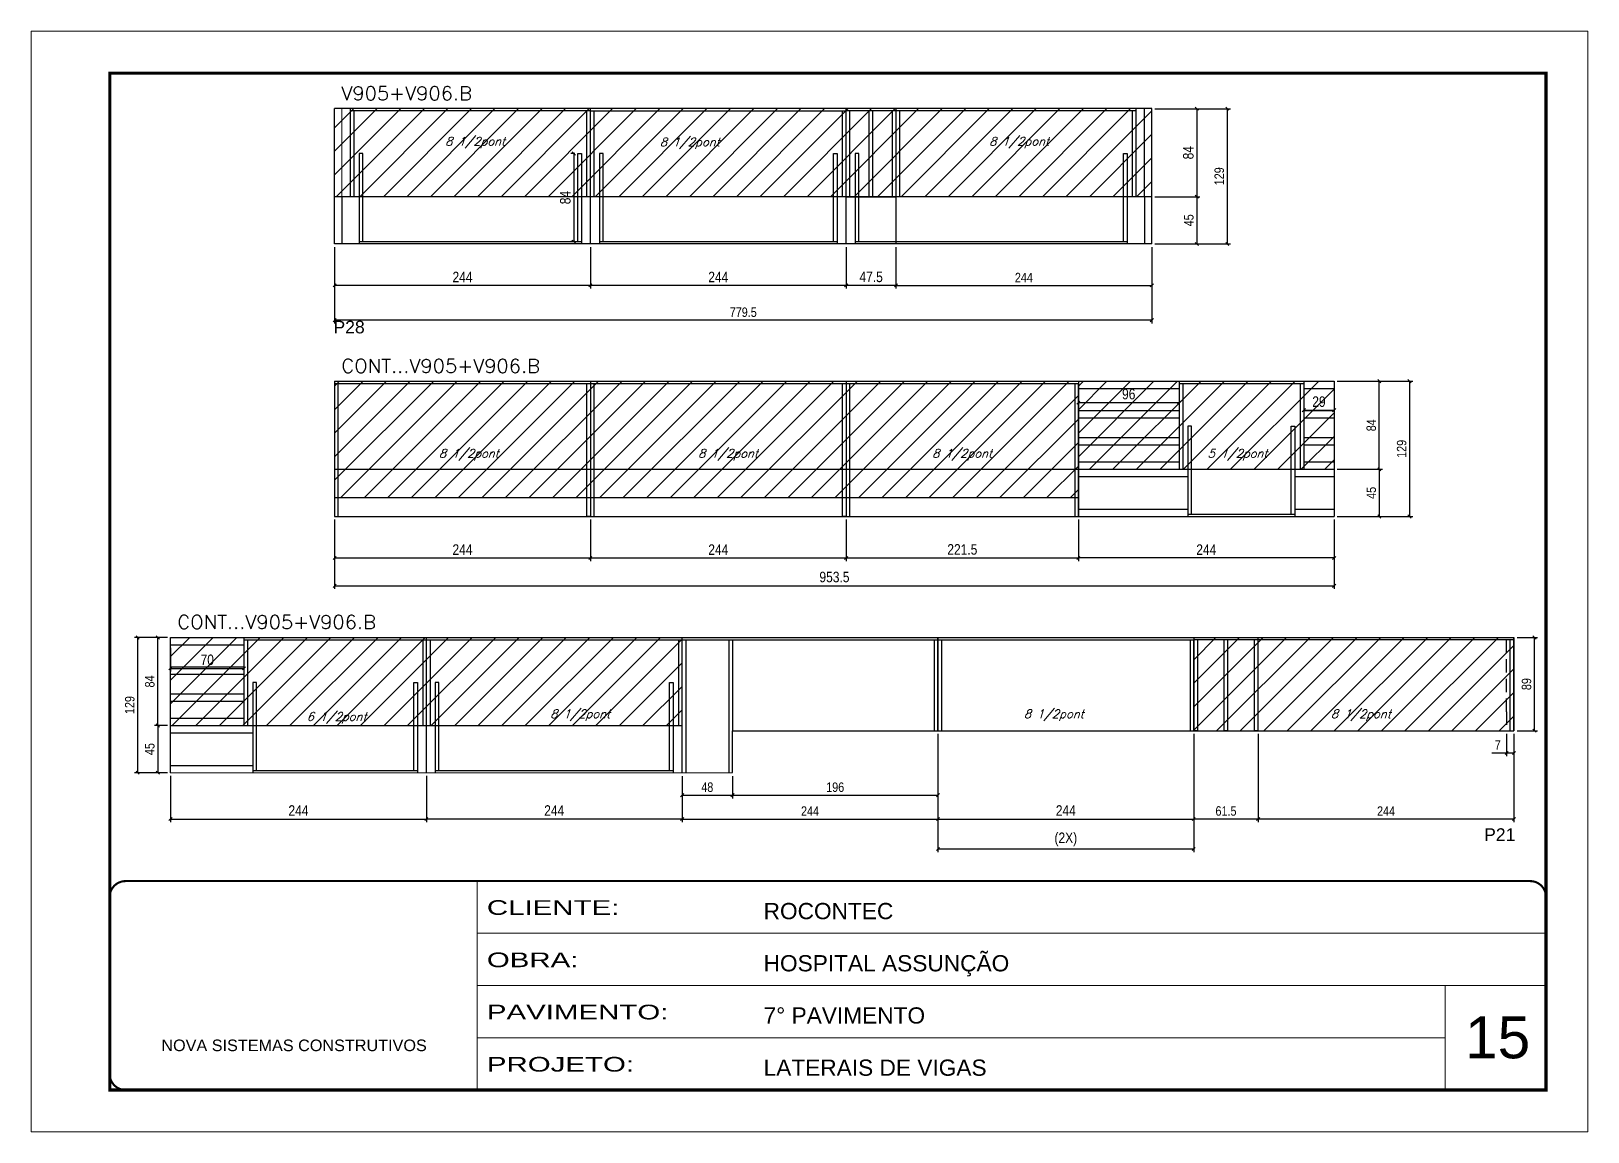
# Model space of a CAD drawing. Extents: x -20960 to -5926, y -2106 to 21915.
# Drawn here: x -9023 to -7538, y 17420 to 18470 of the extents above; entities that cross this region are included whole.
import ezdxf

# ---------------------------------------------------------------- set-up
doc = ezdxf.new("R2010")
doc.units = 0
for name, pattern in [('CONTINUO', [0]), ('DASHED', [0.75, 0.5, -0.25]), ('HIDDEN', [0.375, 0.25, -0.125])]:
    doc.linetypes.add(name, pattern=pattern)
for name, color, linetype in [('5', 5, 'Continuous'), ('COTA', 241, 'Continuous'), ('Painéis', 200, 'Continuous'), ('SARR_2.2x7', 40, 'Continuous'), ('SARR_3.5x7', 81, 'Continuous'), ('texto', 7, 'Continuous')]:
    doc.layers.add(name, color=color, linetype=linetype)
for name, color, linetype, lineweight in [('CARIMBO', 255, 'Continuous', 9), ('Folhas', 255, 'Continuous', 9), ('Hachura', 251, 'Continuous', 9), ('Sarr 2.2x7', 40, 'Continuous', 9), ('SARRAFO DE PRESSAO', 251, 'DASHED', 9), ('Texto Seção', 7, 'Continuous', 15)]:
    doc.layers.add(name, color=color, linetype=linetype, lineweight=lineweight)
doc.styles.add('ARIAL', font='arial.ttf')
doc.styles.add('COTA TECNICA', font='techl___.ttf', dxfattribs={"height": 10})
doc.styles.add('COTA TECNICA-50', font='techl___.ttf', dxfattribs={"height": 9})
doc.styles.add('REGUA-120', font='ROMANS.shx', dxfattribs={"height": 15})
doc.styles.add('Romans', font='romans.shx')
doc.styles.get("Standard").update_dxf_attribs({"font": 'arial.ttf'})
doc.styles.add('Tecnologia', font='')
doc.styles.get('Tecnologia').set_extended_font_data('Forgotten Futurist')
doc.dimstyles.new('COTA PAINEL-50', dxfattribs={"dimtxt": 9, "dimasz": 3, "dimexe": 3, "dimexo": 3, "dimgap": 3, "dimtad": 1, "dimdec": 1, "dimzin": 12, "dimdsep": 46, "dimtxsty": 'COTA TECNICA-50', "dimblk1": 'OBLIQUE', "dimblk2": 'OBLIQUE', "dimsah": 1, "dimcen": 0.9, "dimclrd": 4, "dimclre": 4, "dimclrt": 240, "dimadec": 1, "dimazin": 3, "dimtfac": 1, "dimtdec": 1, "dimtmove": 0, "dimatfit": 3, "dimfxl": 1, "dimtolj": 1, "dimtzin": 12, "dimarcsym": 0})
doc.dimstyles.new('PAINEL', dxfattribs={"dimtxt": 10, "dimasz": 3, "dimexe": 3, "dimexo": 3, "dimgap": 3, "dimtad": 1, "dimdec": 1, "dimzin": 12, "dimdsep": 46, "dimtxsty": 'COTA TECNICA', "dimblk1": 'OBLIQUE', "dimblk2": 'OBLIQUE', "dimsah": 1, "dimcen": 0.9, "dimclrd": 4, "dimclre": 4, "dimclrt": 240, "dimadec": 1, "dimazin": 3, "dimtfac": 1, "dimtdec": 1, "dimtmove": 0, "dimatfit": 3, "dimfxl": 1, "dimtolj": 1, "dimtzin": 12, "dimarcsym": 0})

msp = doc.modelspace()

# ---------------------------------------------------------------- texts
at = {"layer": '5', "linetype": 'Continuous'}
for s, rotation, p in [('P28', 359.99996, (-8735.12, 18181.38)), ('P21', 0.00004, (-7637.49, 17697.24))]:
    msp.add_text(s, height=12, rotation=rotation, dxfattribs=at).set_placement(p)
at = {"layer": 'CARIMBO', "style": 'ARIAL'}
msp.add_text('15', height=40, dxfattribs=at).set_placement((-7655.64, 17489.81))
at = {"layer": 'texto', "color": 2, "char_height": 8, "attachment_point": 5, "style": 'Romans'}
for s, insert in [('{\\Q19;\\C256;8 1/2pont}', (-8599.85, 18363.23)), ('{\\Q19;\\C256;8 1/2pont}', (-8395.2, 18362.63)), ('{\\Q19;\\C256;8 1/2pont}', (-8081.04, 18363.23)), ('{\\Q19;\\C256;8 1/2pont}', (-8605.86, 18065.58)), ('{\\Q19;\\C256;8 1/2pont}', (-8358.68, 18065.54)), ('{\\Q19;\\C256;8 1/2pont}', (-8135.41, 18065.54)), ('{\\Q19;\\C256;5 1/2pont}', (-7872.61, 18065.54)), ('{\\Q19;\\C256;6 1/2pont}', (-8732.08, 17814.56)), ('{\\Q19;\\C256;8 1/2pont}', (-8499.67, 17817.12)), ('{\\Q19;\\C256;8 1/2pont}', (-8047.91, 17817.12)), ('{\\Q19;\\C256;8 1/2pont}', (-7754.95, 17817.12))]:
    msp.add_mtext(s, dxfattribs=dict(at, insert=insert))
at = {"layer": 'Texto Seção', "style": 'REGUA-120', "width": 1.05}
for s, p in [('V905+V906.B', (-8727.59, 18403.88)), ('CONT...V905+V906.B', (-8727.59, 18143.87)), ('CONT...V905+V906.B', (-8884.08, 17899.42))]:
    msp.add_text(s, height=13, dxfattribs=at).set_placement(p)

# ---------------------------------------------------------------- blocks, each defined once
blk = doc.blocks.new('9999999999')
at = {"color": 30, "linetype": 'CONTINUO'}
for p, q in [((98564.6, 34230.2), (98564.6, 34429.4)), ((98564.6, 34379.6), (99584, 34379.6)), ((98564.6, 34329.8), (99488, 34329.8)), ((99584, 34329.8), (99488, 34329.8)), ((99488, 34329.8), (99488, 34230.2)), ((98564.6, 34280), (99488, 34280))]:
    blk.add_line(p, q, dxfattribs=at)
at = {"color": 30, "linetype": 'CONTINUO', "const_width": 2}
blk.add_lwpolyline([(99584, 34230.2), (99584, 34414.4, 0.414214), (99569, 34429.4), (98229, 34429.4, 0.414214), (98214, 34414.4), (98214, 34245.2, 0.414214), (98229, 34230.2), (99584, 34230.2)], format="xyb", dxfattribs=at)
at = {"layer": 'Folhas'}
blk.add_lwpolyline([(98139, 34190.2), (99624, 34190.2), (99624, 35240.2), (98139, 35240.2)], close=True, dxfattribs=at)
at = {"layer": 'Folhas', "color": 30, "const_width": 3}
blk.add_lwpolyline([(98214, 34230.2), (99584, 34230.2), (99584, 35200.2), (98214, 35200.2)], close=True, dxfattribs=at)
at = {"color": 7, "linetype": 'Continuous', "ltscale": 5, "style": 'ARIAL'}
for s, height, p in [('ROCONTEC', 15.48, (98837.7, 34393.1)), ('HOSPITAL ASSUNÇÃO', 15.483, (98837.7, 34343.3)), ('7° PAVIMENTO', 15.483, (98837.7, 34293.5)), ('NOVA SISTEMAS CONSTRUTIVOS', 11.059, (98263.2, 34267.2)), ('LATERAIS DE VIGAS', 15.483, (98837.7, 34243.7))]:
    blk.add_text(s, height=height, dxfattribs=at).set_placement(p)
at = {"layer": 'Folhas', "color": 7, "style": 'Tecnologia', "width": 1.5}
for s, p in [('CLIENTE:', (98573.7, 34397.2)), ('OBRA:', (98573.7, 34347.3)), ('PAVIMENTO:', (98573.7, 34297.5)), ('PROJETO:', (98573.7, 34247.7))]:
    blk.add_text(s, height=14, dxfattribs=at).set_placement(p)
blk = doc.blocks.new('_Oblique')
at = {"color": 0, "linetype": 'ByBlock', "lineweight": -2}
blk.add_line((-0.5, -0.5), (0.5, 0.5), dxfattribs=at)
blk = doc.blocks.new('*D1792')
at = {"layer": 'COTA', "color": 4, "linetype": 'ByBlock', "lineweight": -2, "transparency": 16777216}
for p, q in [((-8246, 18263.7), (-8246, 18224.1)), ((-8198.5, 18263.7), (-8198.5, 18224.1)), ((-8198.5, 18227.1), (-8246, 18227.1))]:
    blk.add_line(p, q, dxfattribs=at)
at = {"layer": 'Defpoints', "color": 0, "linetype": 'ByBlock', "transparency": 16777216}
for p in [(-8246, 18266.7), (-8198.5, 18266.7), (-8246, 18227.1)]:
    blk.add_point(p, dxfattribs=at)
at = {"layer": 'COTA', "color": 4, "linetype": 'ByBlock', "lineweight": -2, "transparency": 16777216, "xscale": 3, "yscale": 3, "zscale": 3, "rotation": 180}
blk.add_blockref('_Oblique', (-8246, 18227.1), dxfattribs=at)
at = {"layer": 'COTA', "color": 4, "linetype": 'ByBlock', "lineweight": -2, "transparency": 16777216, "xscale": 3, "yscale": 3, "zscale": 3}
blk.add_blockref('_Oblique', (-8198.5, 18227.1), dxfattribs=at)
at = {"layer": 'COTA', "color": 240, "linetype": 'ByBlock', "transparency": 16777216, "insert": (-8222.2, 18235.2), "char_height": 10, "attachment_point": 5, "style": 'COTA TECNICA'}
blk.add_mtext('\\A1;47.5', dxfattribs=at)
blk = doc.blocks.new('*D1793')
at = {"layer": 'COTA', "color": 4, "linetype": 'ByBlock', "lineweight": -2, "transparency": 16777216}
for p, q in [((-8490, 18263.7), (-8490, 18224.1)), ((-8246, 18263.7), (-8246, 18224.1)), ((-8246, 18227.1), (-8490, 18227.1))]:
    blk.add_line(p, q, dxfattribs=at)
at = {"layer": 'Defpoints', "color": 0, "linetype": 'ByBlock', "transparency": 16777216}
for p in [(-8490, 18266.7), (-8246, 18266.7), (-8490, 18227.1)]:
    blk.add_point(p, dxfattribs=at)
at = {"layer": 'COTA', "color": 4, "linetype": 'ByBlock', "lineweight": -2, "transparency": 16777216, "xscale": 3, "yscale": 3, "zscale": 3, "rotation": 180}
blk.add_blockref('_Oblique', (-8490, 18227.1), dxfattribs=at)
at = {"layer": 'COTA', "color": 4, "linetype": 'ByBlock', "lineweight": -2, "transparency": 16777216, "xscale": 3, "yscale": 3, "zscale": 3}
blk.add_blockref('_Oblique', (-8246, 18227.1), dxfattribs=at)
at = {"layer": 'COTA', "color": 240, "linetype": 'ByBlock', "transparency": 16777216, "insert": (-8368, 18235.1), "char_height": 10, "attachment_point": 5, "style": 'COTA TECNICA'}
blk.add_mtext('\\A1;244', dxfattribs=at)
blk = doc.blocks.new('*D1794')
at = {"layer": 'COTA', "color": 4, "linetype": 'ByBlock', "lineweight": -2, "transparency": 16777216}
for p, q in [((-8734, 18263.7), (-8734, 18224.1)), ((-8490, 18263.7), (-8490, 18224.1)), ((-8490, 18227.1), (-8734, 18227.1))]:
    blk.add_line(p, q, dxfattribs=at)
at = {"layer": 'Defpoints', "color": 0, "linetype": 'ByBlock', "transparency": 16777216}
for p in [(-8734, 18266.7), (-8490, 18266.7), (-8734, 18227.1)]:
    blk.add_point(p, dxfattribs=at)
at = {"layer": 'COTA', "color": 4, "linetype": 'ByBlock', "lineweight": -2, "transparency": 16777216, "xscale": 3, "yscale": 3, "zscale": 3, "rotation": 180}
blk.add_blockref('_Oblique', (-8734, 18227.1), dxfattribs=at)
at = {"layer": 'COTA', "color": 4, "linetype": 'ByBlock', "lineweight": -2, "transparency": 16777216, "xscale": 3, "yscale": 3, "zscale": 3}
blk.add_blockref('_Oblique', (-8490, 18227.1), dxfattribs=at)
at = {"layer": 'COTA', "color": 240, "linetype": 'ByBlock', "transparency": 16777216, "insert": (-8612, 18235.1), "char_height": 10, "attachment_point": 5, "style": 'COTA TECNICA'}
blk.add_mtext('\\A1;244', dxfattribs=at)
blk = doc.blocks.new('*D1819')
at = {"layer": 'COTA', "color": 4, "linetype": 'ByBlock', "lineweight": -2, "transparency": 16777216}
for p, q in [((-7951.5, 18395.7), (-7908.5, 18395.7)), ((-7911.5, 18395.7), (-7911.5, 18311.7)), ((-7951.5, 18311.7), (-7908.5, 18311.7))]:
    blk.add_line(p, q, dxfattribs=at)
at = {"layer": 'Defpoints', "color": 0, "linetype": 'ByBlock', "transparency": 16777216}
for p in [(-7954.5, 18395.7), (-7954.5, 18311.7), (-7911.5, 18311.7)]:
    blk.add_point(p, dxfattribs=at)
at = {"layer": 'COTA', "color": 4, "linetype": 'ByBlock', "lineweight": -2, "transparency": 16777216, "xscale": 3, "yscale": 3, "zscale": 3}
for p, rotation in [((-7911.5, 18395.7), 90), ((-7911.5, 18311.7), 270)]:
    blk.add_blockref('_Oblique', p, dxfattribs=dict(at, rotation=rotation))
at = {"layer": 'COTA', "color": 240, "linetype": 'ByBlock', "transparency": 16777216, "insert": (-7919.6, 18353.7), "char_height": 10, "attachment_point": 5, "rotation": 90, "style": 'COTA TECNICA'}
blk.add_mtext('\\A1;84', dxfattribs=at)
blk = doc.blocks.new('*D1795')
at = {"layer": 'COTA', "color": 4, "lineweight": -2, "transparency": 16777216}
for p, q in [((-8734, 18003.7), (-8734, 17964.1)), ((-8490, 18003.7), (-8490, 17964.1)), ((-8734, 17967.1), (-8490, 17967.1))]:
    blk.add_line(p, q, dxfattribs=at)
at = {"layer": 'Defpoints', "color": 0, "transparency": 16777216}
for p in [(-8734, 18006.7), (-8490, 18006.7), (-8490, 17967.1)]:
    blk.add_point(p, dxfattribs=at)
at = {"layer": 'COTA', "color": 4, "lineweight": -2, "transparency": 16777216, "xscale": 3, "yscale": 3, "zscale": 3, "rotation": 180}
blk.add_blockref('_Oblique', (-8734, 17967.1), dxfattribs=at)
at = {"layer": 'COTA', "color": 4, "lineweight": -2, "transparency": 16777216, "xscale": 3, "yscale": 3, "zscale": 3}
blk.add_blockref('_Oblique', (-8490, 17967.1), dxfattribs=at)
at = {"layer": 'COTA', "color": 240, "transparency": 16777216, "insert": (-8612, 17975.1), "char_height": 10, "attachment_point": 5, "style": 'COTA TECNICA'}
blk.add_mtext('\\A1;244', dxfattribs=at)
blk = doc.blocks.new('*D1796')
at = {"layer": 'COTA', "color": 4, "lineweight": -2, "transparency": 16777216}
for p, q in [((-8490, 18003.7), (-8490, 17964.1)), ((-8246, 18003.7), (-8246, 17964.1)), ((-8490, 17967.1), (-8246, 17967.1))]:
    blk.add_line(p, q, dxfattribs=at)
at = {"layer": 'Defpoints', "color": 0, "transparency": 16777216}
for p in [(-8490, 18006.7), (-8246, 18006.7), (-8246, 17967.1)]:
    blk.add_point(p, dxfattribs=at)
at = {"layer": 'COTA', "color": 4, "lineweight": -2, "transparency": 16777216, "xscale": 3, "yscale": 3, "zscale": 3, "rotation": 180}
blk.add_blockref('_Oblique', (-8490, 17967.1), dxfattribs=at)
at = {"layer": 'COTA', "color": 4, "lineweight": -2, "transparency": 16777216, "xscale": 3, "yscale": 3, "zscale": 3}
blk.add_blockref('_Oblique', (-8246, 17967.1), dxfattribs=at)
at = {"layer": 'COTA', "color": 240, "transparency": 16777216, "insert": (-8368, 17975.1), "char_height": 10, "attachment_point": 5, "style": 'COTA TECNICA'}
blk.add_mtext('\\A1;244', dxfattribs=at)
blk = doc.blocks.new('*D1797')
at = {"layer": 'COTA', "color": 4, "lineweight": -2, "transparency": 16777216}
for p, q in [((-8734, 18003.7), (-8734, 17937.6)), ((-7780.5, 18003.7), (-7780.5, 17937.6)), ((-8734, 17940.6), (-7780.5, 17940.6))]:
    blk.add_line(p, q, dxfattribs=at)
at = {"layer": 'Defpoints', "color": 0, "transparency": 16777216}
for p in [(-8734, 18006.7), (-7780.5, 18006.7), (-7780.5, 17940.6)]:
    blk.add_point(p, dxfattribs=at)
at = {"layer": 'COTA', "color": 4, "lineweight": -2, "transparency": 16777216, "xscale": 3, "yscale": 3, "zscale": 3, "rotation": 180}
blk.add_blockref('_Oblique', (-8734, 17940.6), dxfattribs=at)
at = {"layer": 'COTA', "color": 4, "lineweight": -2, "transparency": 16777216, "xscale": 3, "yscale": 3, "zscale": 3}
blk.add_blockref('_Oblique', (-7780.5, 17940.6), dxfattribs=at)
at = {"layer": 'COTA', "color": 240, "transparency": 16777216, "insert": (-8257.2, 17948.9), "char_height": 10, "attachment_point": 5, "style": 'COTA TECNICA'}
blk.add_mtext('\\A1;953.5', dxfattribs=at)
blk = doc.blocks.new('*D1798')
at = {"layer": 'COTA', "color": 4, "lineweight": -2, "ltscale": 25, "transparency": 16777216}
for p, q in [((-8246, 18003.7), (-8246, 17964.1)), ((-8024.5, 18003.7), (-8024.5, 17964.1)), ((-8246, 17967.1), (-8024.5, 17967.1))]:
    blk.add_line(p, q, dxfattribs=at)
at = {"layer": 'Defpoints', "color": 0, "ltscale": 25, "transparency": 16777216}
for p in [(-8246, 18006.7), (-8024.5, 18006.7), (-8024.5, 17967.1)]:
    blk.add_point(p, dxfattribs=at)
at = {"layer": 'COTA', "color": 4, "lineweight": -2, "ltscale": 25, "transparency": 16777216, "xscale": 3, "yscale": 3, "zscale": 3, "rotation": 180}
blk.add_blockref('_Oblique', (-8246, 17967.1), dxfattribs=at)
at = {"layer": 'COTA', "color": 4, "lineweight": -2, "ltscale": 25, "transparency": 16777216, "xscale": 3, "yscale": 3, "zscale": 3}
blk.add_blockref('_Oblique', (-8024.5, 17967.1), dxfattribs=at)
at = {"layer": 'COTA', "color": 240, "ltscale": 25, "transparency": 16777216, "insert": (-8135.2, 17975.2), "char_height": 10, "attachment_point": 5, "style": 'COTA TECNICA'}
blk.add_mtext('\\A1;221.5', dxfattribs=at)
blk = doc.blocks.new('*D1799')
at = {"layer": 'COTA', "color": 4, "lineweight": -2, "ltscale": 25, "transparency": 16777216}
for p, q in [((-8158.5, 17799.3), (-8158.5, 17715.1)), ((-7914.5, 17799.3), (-7914.5, 17715.1)), ((-8158.5, 17718.1), (-7914.5, 17718.1))]:
    blk.add_line(p, q, dxfattribs=at)
at = {"layer": 'Defpoints', "color": 0, "ltscale": 25, "transparency": 16777216}
for p in [(-8158.5, 17802.3), (-7914.5, 17802.3), (-7914.5, 17718.1)]:
    blk.add_point(p, dxfattribs=at)
at = {"layer": 'COTA', "color": 4, "lineweight": -2, "ltscale": 25, "transparency": 16777216, "xscale": 3, "yscale": 3, "zscale": 3, "rotation": 180}
blk.add_blockref('_Oblique', (-8158.5, 17718.1), dxfattribs=at)
at = {"layer": 'COTA', "color": 4, "lineweight": -2, "ltscale": 25, "transparency": 16777216, "xscale": 3, "yscale": 3, "zscale": 3}
blk.add_blockref('_Oblique', (-7914.5, 17718.1), dxfattribs=at)
at = {"layer": 'COTA', "color": 240, "ltscale": 25, "transparency": 16777216, "insert": (-8036.5, 17726.2), "char_height": 10, "attachment_point": 5, "style": 'COTA TECNICA'}
blk.add_mtext('\\A1;244', dxfattribs=at)
blk = doc.blocks.new('*D1820')
at = {"layer": 'COTA', "color": 4, "lineweight": -2, "ltscale": 25, "transparency": 16777216}
for p, q in [((-8024.5, 18125.7), (-8024.5, 18112.2)), ((-7928.5, 18125.7), (-7928.5, 18112.2)), ((-7928.5, 18115.2), (-8024.5, 18115.2))]:
    blk.add_line(p, q, dxfattribs=at)
at = {"layer": 'Defpoints', "color": 0, "ltscale": 25, "transparency": 16777216}
for p in [(-8024.5, 18128.7), (-7928.5, 18128.7), (-8024.5, 18115.2)]:
    blk.add_point(p, dxfattribs=at)
at = {"layer": 'COTA', "color": 4, "lineweight": -2, "ltscale": 25, "transparency": 16777216, "xscale": 3, "yscale": 3, "zscale": 3, "rotation": 180}
blk.add_blockref('_Oblique', (-8024.5, 18115.2), dxfattribs=at)
at = {"layer": 'COTA', "color": 4, "lineweight": -2, "ltscale": 25, "transparency": 16777216, "xscale": 3, "yscale": 3, "zscale": 3}
blk.add_blockref('_Oblique', (-7928.5, 18115.2), dxfattribs=at)
at = {"layer": 'COTA', "color": 240, "ltscale": 25, "transparency": 16777216, "insert": (-7976.5, 18123.4), "char_height": 10, "attachment_point": 5, "style": 'COTA TECNICA'}
blk.add_mtext('\\A1;96', dxfattribs=at)
blk = doc.blocks.new('*D1821')
at = {"layer": 'COTA', "color": 4, "lineweight": -2, "ltscale": 25, "transparency": 16777216}
for p, q in [((-7809.5, 18125.7), (-7809.5, 18105.1)), ((-7780.5, 18125.7), (-7780.5, 18105.1)), ((-7809.5, 18108.1), (-7780.5, 18108.1))]:
    blk.add_line(p, q, dxfattribs=at)
at = {"layer": 'Defpoints', "color": 0, "ltscale": 25, "transparency": 16777216}
for p in [(-7809.5, 18128.7), (-7780.5, 18128.7), (-7780.5, 18108.1)]:
    blk.add_point(p, dxfattribs=at)
at = {"layer": 'COTA', "color": 4, "lineweight": -2, "ltscale": 25, "transparency": 16777216, "xscale": 3, "yscale": 3, "zscale": 3, "rotation": 180}
blk.add_blockref('_Oblique', (-7809.5, 18108.1), dxfattribs=at)
at = {"layer": 'COTA', "color": 4, "lineweight": -2, "ltscale": 25, "transparency": 16777216, "xscale": 3, "yscale": 3, "zscale": 3}
blk.add_blockref('_Oblique', (-7780.5, 18108.1), dxfattribs=at)
at = {"layer": 'COTA', "color": 240, "ltscale": 25, "transparency": 16777216, "insert": (-7795, 18116.2), "char_height": 10, "attachment_point": 5, "style": 'COTA TECNICA'}
blk.add_mtext('\\A1;29', dxfattribs=at)
blk = doc.blocks.new('*D1822')
at = {"layer": 'COTA', "color": 4, "lineweight": -2, "ltscale": 25, "transparency": 16777216}
for p, q in [((-8890.5, 17881.3), (-8890.5, 17858.8)), ((-8820.5, 17881.3), (-8820.5, 17858.8)), ((-8890.5, 17861.8), (-8820.5, 17861.8))]:
    blk.add_line(p, q, dxfattribs=at)
at = {"layer": 'Defpoints', "color": 0, "ltscale": 25, "transparency": 16777216}
for p in [(-8890.5, 17884.3), (-8820.5, 17884.3), (-8820.5, 17861.8)]:
    blk.add_point(p, dxfattribs=at)
at = {"layer": 'COTA', "color": 4, "lineweight": -2, "ltscale": 25, "transparency": 16777216, "xscale": 3, "yscale": 3, "zscale": 3, "rotation": 180}
blk.add_blockref('_Oblique', (-8890.5, 17861.8), dxfattribs=at)
at = {"layer": 'COTA', "color": 4, "lineweight": -2, "ltscale": 25, "transparency": 16777216, "xscale": 3, "yscale": 3, "zscale": 3}
blk.add_blockref('_Oblique', (-8820.5, 17861.8), dxfattribs=at)
at = {"layer": 'COTA', "color": 240, "ltscale": 25, "transparency": 16777216, "insert": (-8855.5, 17869.9), "char_height": 10, "attachment_point": 5, "style": 'COTA TECNICA'}
blk.add_mtext('\\A1;70', dxfattribs=at)
blk = doc.blocks.new('*D1800')
at = {"layer": 'COTA', "color": 4, "lineweight": -2, "ltscale": 25, "transparency": 16777216}
for p, q in [((-8158.5, 17799.3), (-8158.5, 17686.5)), ((-7914.5, 17799.3), (-7914.5, 17686.5)), ((-8158.5, 17689.5), (-7914.5, 17689.5))]:
    blk.add_line(p, q, dxfattribs=at)
at = {"layer": 'Defpoints', "color": 0, "ltscale": 25, "transparency": 16777216}
for p in [(-8158.5, 17802.3), (-7914.5, 17802.3), (-7914.5, 17689.5)]:
    blk.add_point(p, dxfattribs=at)
at = {"layer": 'COTA', "color": 4, "lineweight": -2, "ltscale": 25, "transparency": 16777216, "xscale": 3, "yscale": 3, "zscale": 3, "rotation": 180}
blk.add_blockref('_Oblique', (-8158.5, 17689.5), dxfattribs=at)
at = {"layer": 'COTA', "color": 4, "lineweight": -2, "ltscale": 25, "transparency": 16777216, "xscale": 3, "yscale": 3, "zscale": 3}
blk.add_blockref('_Oblique', (-7914.5, 17689.5), dxfattribs=at)
at = {"layer": 'COTA', "color": 240, "ltscale": 25, "transparency": 16777216, "insert": (-8036.5, 17698.7), "char_height": 10, "attachment_point": 5, "style": 'COTA TECNICA'}
blk.add_mtext('\\A1;(2X)', dxfattribs=at)
blk = doc.blocks.new('*D1801')
at = {"layer": 'COTA', "color": 4, "lineweight": -2, "ltscale": 25, "transparency": 16777216}
for p, q in [((-8024.5, 18003.7), (-8024.5, 17964.1)), ((-7780.5, 18003.7), (-7780.5, 17964.1)), ((-7780.5, 17967.1), (-8024.5, 17967.1))]:
    blk.add_line(p, q, dxfattribs=at)
at = {"layer": 'Defpoints', "color": 0, "ltscale": 25, "transparency": 16777216}
for p in [(-8024.5, 18006.7), (-7780.5, 18006.7), (-8024.5, 17967.1)]:
    blk.add_point(p, dxfattribs=at)
at = {"layer": 'COTA', "color": 4, "lineweight": -2, "ltscale": 25, "transparency": 16777216, "xscale": 3, "yscale": 3, "zscale": 3, "rotation": 180}
blk.add_blockref('_Oblique', (-8024.5, 17967.1), dxfattribs=at)
at = {"layer": 'COTA', "color": 4, "lineweight": -2, "ltscale": 25, "transparency": 16777216, "xscale": 3, "yscale": 3, "zscale": 3}
blk.add_blockref('_Oblique', (-7780.5, 17967.1), dxfattribs=at)
at = {"layer": 'COTA', "color": 240, "ltscale": 25, "transparency": 16777216, "insert": (-7902.5, 17975.1), "char_height": 10, "attachment_point": 5, "style": 'COTA TECNICA'}
blk.add_mtext('\\A1;244', dxfattribs=at)
blk = doc.blocks.new('*D1802')
at = {"layer": 'COTA', "color": 4, "lineweight": -2, "ltscale": 25, "transparency": 16777216}
for p, q in [((-8646.5, 17759.3), (-8646.5, 17715.1)), ((-8402.5, 17759), (-8402.5, 17715.1)), ((-8402.5, 17718.1), (-8646.5, 17718.1))]:
    blk.add_line(p, q, dxfattribs=at)
at = {"layer": 'Defpoints', "color": 0, "ltscale": 25, "transparency": 16777216}
for p in [(-8646.5, 17762.3), (-8402.5, 17762), (-8646.5, 17718.1)]:
    blk.add_point(p, dxfattribs=at)
at = {"layer": 'COTA', "color": 4, "lineweight": -2, "ltscale": 25, "transparency": 16777216, "xscale": 3, "yscale": 3, "zscale": 3, "rotation": 180}
blk.add_blockref('_Oblique', (-8646.5, 17718.1), dxfattribs=at)
at = {"layer": 'COTA', "color": 4, "lineweight": -2, "ltscale": 25, "transparency": 16777216, "xscale": 3, "yscale": 3, "zscale": 3}
blk.add_blockref('_Oblique', (-8402.5, 17718.1), dxfattribs=at)
at = {"layer": 'COTA', "color": 240, "ltscale": 25, "transparency": 16777216, "insert": (-8524.5, 17726.2), "char_height": 10, "attachment_point": 5, "style": 'COTA TECNICA'}
blk.add_mtext('\\A1;244', dxfattribs=at)
blk = doc.blocks.new('*D1803')
at = {"layer": 'COTA', "color": 4, "lineweight": -2, "ltscale": 25, "transparency": 16777216}
for p, q in [((-8890.5, 17759.3), (-8890.5, 17715.1)), ((-8646.5, 17759.3), (-8646.5, 17715.1)), ((-8890.5, 17718.1), (-8646.5, 17718.1))]:
    blk.add_line(p, q, dxfattribs=at)
at = {"layer": 'Defpoints', "color": 0, "ltscale": 25, "transparency": 16777216}
for p in [(-8890.5, 17762.3), (-8646.5, 17762.3), (-8646.5, 17718.1)]:
    blk.add_point(p, dxfattribs=at)
at = {"layer": 'COTA', "color": 4, "lineweight": -2, "ltscale": 25, "transparency": 16777216, "xscale": 3, "yscale": 3, "zscale": 3, "rotation": 180}
blk.add_blockref('_Oblique', (-8890.5, 17718.1), dxfattribs=at)
at = {"layer": 'COTA', "color": 4, "lineweight": -2, "ltscale": 25, "transparency": 16777216, "xscale": 3, "yscale": 3, "zscale": 3}
blk.add_blockref('_Oblique', (-8646.5, 17718.1), dxfattribs=at)
at = {"layer": 'COTA', "color": 240, "ltscale": 25, "transparency": 16777216, "insert": (-8768.5, 17726.2), "char_height": 10, "attachment_point": 5, "style": 'COTA TECNICA'}
blk.add_mtext('\\A1;244', dxfattribs=at)
blk = doc.blocks.new('*D1804')
at = {"layer": 'COTA', "color": 4, "lineweight": -2, "transparency": 16777216}
for p, q in [((-8198.5, 18263.7), (-8198.5, 18224.1)), ((-7954.5, 18263.7), (-7954.5, 18224.1)), ((-8198.5, 18227.1), (-7954.5, 18227.1))]:
    blk.add_line(p, q, dxfattribs=at)
at = {"layer": 'Defpoints', "color": 0, "transparency": 16777216}
for p in [(-8198.5, 18266.7), (-7954.5, 18266.7), (-7954.5, 18227.1)]:
    blk.add_point(p, dxfattribs=at)
at = {"layer": 'COTA', "color": 4, "lineweight": -2, "transparency": 16777216, "xscale": 3, "yscale": 3, "zscale": 3, "rotation": 180}
blk.add_blockref('_Oblique', (-8198.5, 18227.1), dxfattribs=at)
at = {"layer": 'COTA', "color": 4, "lineweight": -2, "transparency": 16777216, "xscale": 3, "yscale": 3, "zscale": 3}
blk.add_blockref('_Oblique', (-7954.5, 18227.1), dxfattribs=at)
at = {"layer": 'COTA', "color": 240, "transparency": 16777216, "insert": (-8076.5, 18234.6), "char_height": 9, "attachment_point": 5, "style": 'COTA TECNICA-50'}
blk.add_mtext('\\A1;244', dxfattribs=at)
blk = doc.blocks.new('*D1823')
at = {"layer": 'COTA', "color": 4, "lineweight": -2, "transparency": 16777216}
for p, q in [((-7777.5, 18135.7), (-7734.5, 18135.7)), ((-7737.5, 18051.7), (-7737.5, 18135.7)), ((-7777.5, 18051.7), (-7734.5, 18051.7))]:
    blk.add_line(p, q, dxfattribs=at)
at = {"layer": 'Defpoints', "color": 0, "transparency": 16777216}
for p in [(-7780.5, 18135.7), (-7737.5, 18135.7), (-7780.5, 18051.7)]:
    blk.add_point(p, dxfattribs=at)
at = {"layer": 'COTA', "color": 4, "lineweight": -2, "transparency": 16777216, "xscale": 3, "yscale": 3, "zscale": 3}
for p, rotation in [((-7737.5, 18135.7), 90), ((-7737.5, 18051.7), 270)]:
    blk.add_blockref('_Oblique', p, dxfattribs=dict(at, rotation=rotation))
at = {"layer": 'COTA', "color": 240, "transparency": 16777216, "insert": (-7745.1, 18093.7), "char_height": 9, "attachment_point": 5, "rotation": 90, "style": 'COTA TECNICA-50'}
blk.add_mtext('\\A1;84', dxfattribs=at)
blk = doc.blocks.new('*D1805')
at = {"layer": 'COTA', "color": 4, "lineweight": -2, "transparency": 16777216}
for p, q in [((-8734, 18263.7), (-8734, 18190.9)), ((-7954.5, 18263.7), (-7954.5, 18190.9)), ((-7954.5, 18193.9), (-8734, 18193.9))]:
    blk.add_line(p, q, dxfattribs=at)
at = {"layer": 'Defpoints', "color": 0, "transparency": 16777216}
for p in [(-8734, 18266.7), (-7954.5, 18266.7), (-8734, 18193.9)]:
    blk.add_point(p, dxfattribs=at)
at = {"layer": 'COTA', "color": 4, "lineweight": -2, "transparency": 16777216, "xscale": 3, "yscale": 3, "zscale": 3, "rotation": 180}
blk.add_blockref('_Oblique', (-8734, 18193.9), dxfattribs=at)
at = {"layer": 'COTA', "color": 4, "lineweight": -2, "transparency": 16777216, "xscale": 3, "yscale": 3, "zscale": 3}
blk.add_blockref('_Oblique', (-7954.5, 18193.9), dxfattribs=at)
at = {"layer": 'COTA', "color": 240, "transparency": 16777216, "insert": (-8344.2, 18201.5), "char_height": 9, "attachment_point": 5, "style": 'COTA TECNICA-50'}
blk.add_mtext('\\A1;779.5', dxfattribs=at)
blk = doc.blocks.new('*D1824')
at = {"layer": 'COTA', "color": 4, "lineweight": -2, "transparency": 16777216}
for p, q in [((-7951.5, 18395.7), (-7879.5, 18395.7)), ((-7882.5, 18395.7), (-7882.5, 18266.7)), ((-7951.5, 18266.7), (-7879.5, 18266.7))]:
    blk.add_line(p, q, dxfattribs=at)
at = {"layer": 'Defpoints', "color": 0, "transparency": 16777216}
for p in [(-7954.5, 18395.7), (-7954.5, 18266.7), (-7882.5, 18266.7)]:
    blk.add_point(p, dxfattribs=at)
at = {"layer": 'COTA', "color": 4, "lineweight": -2, "transparency": 16777216, "xscale": 3, "yscale": 3, "zscale": 3}
for p, rotation in [((-7882.5, 18395.7), 90), ((-7882.5, 18266.7), 270)]:
    blk.add_blockref('_Oblique', p, dxfattribs=dict(at, rotation=rotation))
at = {"layer": 'COTA', "color": 240, "transparency": 16777216, "insert": (-7890.1, 18331.2), "char_height": 9, "attachment_point": 5, "rotation": 90, "style": 'COTA TECNICA-50'}
blk.add_mtext('\\A1;129', dxfattribs=at)
blk = doc.blocks.new('*D1806')
at = {"layer": 'COTA', "color": 4, "lineweight": -2, "transparency": 16777216}
for p, q in [((-7951.5, 18311.7), (-7908.5, 18311.7)), ((-7911.5, 18311.7), (-7911.5, 18266.7)), ((-7951.5, 18266.7), (-7908.5, 18266.7))]:
    blk.add_line(p, q, dxfattribs=at)
at = {"layer": 'Defpoints', "color": 0, "transparency": 16777216}
for p in [(-7954.5, 18311.7), (-7954.5, 18266.7), (-7911.5, 18266.7)]:
    blk.add_point(p, dxfattribs=at)
at = {"layer": 'COTA', "color": 4, "lineweight": -2, "transparency": 16777216, "xscale": 3, "yscale": 3, "zscale": 3}
for p, rotation in [((-7911.5, 18311.7), 90), ((-7911.5, 18266.7), 270)]:
    blk.add_blockref('_Oblique', p, dxfattribs=dict(at, rotation=rotation))
at = {"layer": 'COTA', "color": 240, "transparency": 16777216, "insert": (-7919.1, 18289.2), "char_height": 9, "attachment_point": 5, "rotation": 90, "style": 'COTA TECNICA-50'}
blk.add_mtext('\\A1;45', dxfattribs=at)
blk = doc.blocks.new('*D1825')
at = {"layer": 'COTA', "color": 4, "lineweight": -2, "ltscale": 25, "transparency": 16777216}
for p, q in [((-8505, 18352.9), (-8508.8, 18352.9)), ((-8505.8, 18352.9), (-8505.8, 18268.9)), ((-8505, 18268.9), (-8508.8, 18268.9))]:
    blk.add_line(p, q, dxfattribs=at)
at = {"layer": 'Defpoints', "color": 0, "ltscale": 25, "transparency": 16777216}
for p in [(-8502, 18352.9), (-8505.8, 18268.9), (-8502, 18268.9)]:
    blk.add_point(p, dxfattribs=at)
at = {"layer": 'COTA', "color": 4, "lineweight": -2, "ltscale": 25, "transparency": 16777216, "xscale": 3, "yscale": 3, "zscale": 3}
for p, rotation in [((-8505.8, 18352.9), 90), ((-8505.8, 18268.9), 270)]:
    blk.add_blockref('_Oblique', p, dxfattribs=dict(at, rotation=rotation))
at = {"layer": 'COTA', "color": 240, "ltscale": 25, "transparency": 16777216, "insert": (-8513.9, 18310.9), "char_height": 10, "attachment_point": 5, "rotation": 90, "style": 'COTA TECNICA'}
blk.add_mtext('\\A1;84', dxfattribs=at)
blk = doc.blocks.new('*D1807')
at = {"layer": 'COTA', "color": 4, "lineweight": -2, "transparency": 16777216}
for p, q in [((-7777.5, 18135.7), (-7705.6, 18135.7)), ((-7708.6, 18135.7), (-7708.6, 18006.7)), ((-7777.5, 18006.7), (-7705.6, 18006.7))]:
    blk.add_line(p, q, dxfattribs=at)
at = {"layer": 'Defpoints', "color": 0, "transparency": 16777216}
for p in [(-7780.5, 18135.7), (-7780.5, 18006.7), (-7708.6, 18006.7)]:
    blk.add_point(p, dxfattribs=at)
at = {"layer": 'COTA', "color": 4, "lineweight": -2, "transparency": 16777216, "xscale": 3, "yscale": 3, "zscale": 3}
for p, rotation in [((-7708.6, 18135.7), 90), ((-7708.6, 18006.7), 270)]:
    blk.add_blockref('_Oblique', p, dxfattribs=dict(at, rotation=rotation))
at = {"layer": 'COTA', "color": 240, "transparency": 16777216, "insert": (-7716.1, 18071.2), "char_height": 9, "attachment_point": 5, "rotation": 90, "style": 'COTA TECNICA-50'}
blk.add_mtext('\\A1;129', dxfattribs=at)
blk = doc.blocks.new('*D1808')
at = {"layer": 'COTA', "color": 4, "lineweight": -2, "transparency": 16777216}
for p, q in [((-7777.5, 18051.7), (-7734.5, 18051.7)), ((-7737.5, 18051.7), (-7737.5, 18006.7)), ((-7777.5, 18006.7), (-7734.5, 18006.7))]:
    blk.add_line(p, q, dxfattribs=at)
at = {"layer": 'Defpoints', "color": 0, "transparency": 16777216}
for p in [(-7780.5, 18051.7), (-7780.5, 18006.7), (-7737.5, 18006.7)]:
    blk.add_point(p, dxfattribs=at)
at = {"layer": 'COTA', "color": 4, "lineweight": -2, "transparency": 16777216, "xscale": 3, "yscale": 3, "zscale": 3}
for p, rotation in [((-7737.5, 18051.7), 90), ((-7737.5, 18006.7), 270)]:
    blk.add_blockref('_Oblique', p, dxfattribs=dict(at, rotation=rotation))
at = {"layer": 'COTA', "color": 240, "transparency": 16777216, "insert": (-7745.1, 18029.2), "char_height": 9, "attachment_point": 5, "rotation": 90, "style": 'COTA TECNICA-50'}
blk.add_mtext('\\A1;45', dxfattribs=at)
blk = doc.blocks.new('*D1809')
at = {"layer": 'COTA', "color": 4, "lineweight": -2, "transparency": 16777216}
for p, q in [((-8893.5, 17891.3), (-8905.7, 17891.3)), ((-8902.7, 17807.3), (-8902.7, 17891.3)), ((-8893.5, 17807.3), (-8905.7, 17807.3))]:
    blk.add_line(p, q, dxfattribs=at)
at = {"layer": 'Defpoints', "color": 0, "transparency": 16777216}
for p in [(-8902.7, 17891.3), (-8890.5, 17891.3), (-8890.5, 17807.3)]:
    blk.add_point(p, dxfattribs=at)
at = {"layer": 'COTA', "color": 4, "lineweight": -2, "transparency": 16777216, "xscale": 3, "yscale": 3, "zscale": 3}
for p, rotation in [((-8902.7, 17891.3), 90), ((-8902.7, 17807.3), 270)]:
    blk.add_blockref('_Oblique', p, dxfattribs=dict(at, rotation=rotation))
at = {"layer": 'COTA', "color": 240, "transparency": 16777216, "insert": (-8910.3, 17849.3), "char_height": 9, "attachment_point": 5, "rotation": 90, "style": 'COTA TECNICA-50'}
blk.add_mtext('\\A1;84', dxfattribs=at)
blk = doc.blocks.new('*D1810')
at = {"layer": 'COTA', "color": 4, "lineweight": -2, "transparency": 16777216}
for p, q in [((-8893.5, 17891.3), (-8924.9, 17891.3)), ((-8921.9, 17891.3), (-8921.9, 17762.3)), ((-8893.5, 17762.3), (-8924.9, 17762.3))]:
    blk.add_line(p, q, dxfattribs=at)
at = {"layer": 'Defpoints', "color": 0, "transparency": 16777216}
for p in [(-8890.5, 17891.3), (-8921.9, 17762.3), (-8890.5, 17762.3)]:
    blk.add_point(p, dxfattribs=at)
at = {"layer": 'COTA', "color": 4, "lineweight": -2, "transparency": 16777216, "xscale": 3, "yscale": 3, "zscale": 3}
for p, rotation in [((-8921.9, 17891.3), 90), ((-8921.9, 17762.3), 270)]:
    blk.add_blockref('_Oblique', p, dxfattribs=dict(at, rotation=rotation))
at = {"layer": 'COTA', "color": 240, "transparency": 16777216, "insert": (-8929.4, 17826.8), "char_height": 9, "attachment_point": 5, "rotation": 90, "style": 'COTA TECNICA-50'}
blk.add_mtext('\\A1;129', dxfattribs=at)
blk = doc.blocks.new('*D1811')
at = {"layer": 'COTA', "color": 4, "lineweight": -2, "transparency": 16777216}
for p, q in [((-8893.5, 17807.3), (-8905.7, 17807.3)), ((-8902.7, 17807.3), (-8902.7, 17762.3)), ((-8893.5, 17762.3), (-8905.7, 17762.3))]:
    blk.add_line(p, q, dxfattribs=at)
at = {"layer": 'Defpoints', "color": 0, "transparency": 16777216}
for p in [(-8890.5, 17807.3), (-8902.7, 17762.3), (-8890.5, 17762.3)]:
    blk.add_point(p, dxfattribs=at)
at = {"layer": 'COTA', "color": 4, "lineweight": -2, "transparency": 16777216, "xscale": 3, "yscale": 3, "zscale": 3}
for p, rotation in [((-8902.7, 17807.3), 90), ((-8902.7, 17762.3), 270)]:
    blk.add_blockref('_Oblique', p, dxfattribs=dict(at, rotation=rotation))
at = {"layer": 'COTA', "color": 240, "transparency": 16777216, "insert": (-8910.3, 17784.8), "char_height": 9, "attachment_point": 5, "rotation": 90, "style": 'COTA TECNICA-50'}
blk.add_mtext('\\A1;45', dxfattribs=at)
blk = doc.blocks.new('*D1812')
at = {"layer": 'COTA', "color": 4, "lineweight": -2, "transparency": 16777216}
for p, q in [((-7853, 17799.3), (-7853, 17715.1)), ((-7609, 17799.3), (-7609, 17715.1)), ((-7609, 17718.1), (-7853, 17718.1))]:
    blk.add_line(p, q, dxfattribs=at)
at = {"layer": 'Defpoints', "color": 0, "transparency": 16777216}
for p in [(-7853, 17802.3), (-7609, 17802.3), (-7853, 17718.1)]:
    blk.add_point(p, dxfattribs=at)
at = {"layer": 'COTA', "color": 4, "lineweight": -2, "transparency": 16777216, "xscale": 3, "yscale": 3, "zscale": 3, "rotation": 180}
blk.add_blockref('_Oblique', (-7853, 17718.1), dxfattribs=at)
at = {"layer": 'COTA', "color": 4, "lineweight": -2, "transparency": 16777216, "xscale": 3, "yscale": 3, "zscale": 3}
blk.add_blockref('_Oblique', (-7609, 17718.1), dxfattribs=at)
at = {"layer": 'COTA', "color": 240, "transparency": 16777216, "insert": (-7731, 17725.7), "char_height": 9, "attachment_point": 5, "style": 'COTA TECNICA-50'}
blk.add_mtext('\\A1;244', dxfattribs=at)
blk = doc.blocks.new('*D1813')
at = {"layer": 'COTA', "color": 4, "lineweight": -2, "transparency": 16777216}
for p, q in [((-7914.5, 17799.3), (-7914.5, 17715.1)), ((-7853, 17799.3), (-7853, 17715.1)), ((-7853, 17718.1), (-7914.5, 17718.1))]:
    blk.add_line(p, q, dxfattribs=at)
at = {"layer": 'Defpoints', "color": 0, "transparency": 16777216}
for p in [(-7914.5, 17802.3), (-7853, 17802.3), (-7914.5, 17718.1)]:
    blk.add_point(p, dxfattribs=at)
at = {"layer": 'COTA', "color": 4, "lineweight": -2, "transparency": 16777216, "xscale": 3, "yscale": 3, "zscale": 3, "rotation": 180}
blk.add_blockref('_Oblique', (-7914.5, 17718.1), dxfattribs=at)
at = {"layer": 'COTA', "color": 4, "lineweight": -2, "transparency": 16777216, "xscale": 3, "yscale": 3, "zscale": 3}
blk.add_blockref('_Oblique', (-7853, 17718.1), dxfattribs=at)
at = {"layer": 'COTA', "color": 240, "transparency": 16777216, "insert": (-7883.7, 17725.7), "char_height": 9, "attachment_point": 5, "style": 'COTA TECNICA-50'}
blk.add_mtext('\\A1;61.5', dxfattribs=at)
blk = doc.blocks.new('*D1814')
at = {"layer": 'COTA', "color": 4, "lineweight": -2, "transparency": 16777216}
for p, q in [((-7616, 17799.3), (-7616, 17778)), ((-7609, 17799.3), (-7609, 17778)), ((-7616, 17781), (-7630.1, 17781)), ((-7609, 17781), (-7616, 17781))]:
    blk.add_line(p, q, dxfattribs=at)
at = {"layer": 'Defpoints', "color": 0, "transparency": 16777216}
for p in [(-7616, 17802.3), (-7609, 17802.3), (-7616, 17781)]:
    blk.add_point(p, dxfattribs=at)
at = {"layer": 'COTA', "color": 4, "lineweight": -2, "transparency": 16777216, "xscale": 3, "yscale": 3, "zscale": 3, "rotation": 180}
blk.add_blockref('_Oblique', (-7616, 17781), dxfattribs=at)
at = {"layer": 'COTA', "color": 4, "lineweight": -2, "transparency": 16777216, "xscale": 3, "yscale": 3, "zscale": 3}
blk.add_blockref('_Oblique', (-7609, 17781), dxfattribs=at)
at = {"layer": 'COTA', "color": 240, "transparency": 16777216, "insert": (-7624.5, 17788.6), "char_height": 9, "attachment_point": 5, "style": 'COTA TECNICA-50'}
blk.add_mtext('\\A1;7', dxfattribs=at)
blk = doc.blocks.new('*D1815')
at = {"layer": 'COTA', "color": 4, "lineweight": -2, "transparency": 16777216}
for p, q in [((-7606, 17891.3), (-7586.4, 17891.3)), ((-7589.4, 17802.3), (-7589.4, 17891.3)), ((-7606, 17802.3), (-7586.4, 17802.3))]:
    blk.add_line(p, q, dxfattribs=at)
at = {"layer": 'Defpoints', "color": 0, "transparency": 16777216}
for p in [(-7609, 17891.3), (-7589.4, 17891.3), (-7609, 17802.3)]:
    blk.add_point(p, dxfattribs=at)
at = {"layer": 'COTA', "color": 4, "lineweight": -2, "transparency": 16777216, "xscale": 3, "yscale": 3, "zscale": 3}
for p, rotation in [((-7589.4, 17891.3), 90), ((-7589.4, 17802.3), 270)]:
    blk.add_blockref('_Oblique', p, dxfattribs=dict(at, rotation=rotation))
at = {"layer": 'COTA', "color": 240, "transparency": 16777216, "insert": (-7597, 17846.8), "char_height": 9, "attachment_point": 5, "rotation": 90, "style": 'COTA TECNICA-50'}
blk.add_mtext('\\A1;89', dxfattribs=at)
blk = doc.blocks.new('*D1816')
at = {"layer": 'COTA', "color": 4, "lineweight": -2, "transparency": 16777216}
for p, q in [((-8158.5, 17799.3), (-8158.5, 17715.1)), ((-8402.5, 17759), (-8402.5, 17715.1)), ((-8402.5, 17718.1), (-8158.5, 17718.1))]:
    blk.add_line(p, q, dxfattribs=at)
at = {"layer": 'Defpoints', "color": 0, "transparency": 16777216}
for p in [(-8158.5, 17802.3), (-8402.5, 17762), (-8158.5, 17718.1)]:
    blk.add_point(p, dxfattribs=at)
at = {"layer": 'COTA', "color": 4, "lineweight": -2, "transparency": 16777216, "xscale": 3, "yscale": 3, "zscale": 3, "rotation": 180}
blk.add_blockref('_Oblique', (-8402.5, 17718.1), dxfattribs=at)
at = {"layer": 'COTA', "color": 4, "lineweight": -2, "transparency": 16777216, "xscale": 3, "yscale": 3, "zscale": 3}
blk.add_blockref('_Oblique', (-8158.5, 17718.1), dxfattribs=at)
at = {"layer": 'COTA', "color": 240, "transparency": 16777216, "insert": (-8280.5, 17725.7), "char_height": 9, "attachment_point": 5, "style": 'COTA TECNICA-50'}
blk.add_mtext('\\A1;244', dxfattribs=at)
blk = doc.blocks.new('*D1817')
at = {"layer": 'COTA', "color": 4, "lineweight": -2, "transparency": 16777216}
for p, q in [((-8158.5, 17799.3), (-8158.5, 17737.8)), ((-8354.5, 17759), (-8354.5, 17737.8)), ((-8354.5, 17740.8), (-8158.5, 17740.8))]:
    blk.add_line(p, q, dxfattribs=at)
at = {"layer": 'Defpoints', "color": 0, "transparency": 16777216}
for p in [(-8158.5, 17802.3), (-8354.5, 17762), (-8158.5, 17740.8)]:
    blk.add_point(p, dxfattribs=at)
at = {"layer": 'COTA', "color": 4, "lineweight": -2, "transparency": 16777216, "xscale": 3, "yscale": 3, "zscale": 3, "rotation": 180}
blk.add_blockref('_Oblique', (-8354.5, 17740.8), dxfattribs=at)
at = {"layer": 'COTA', "color": 4, "lineweight": -2, "transparency": 16777216, "xscale": 3, "yscale": 3, "zscale": 3}
blk.add_blockref('_Oblique', (-8158.5, 17740.8), dxfattribs=at)
at = {"layer": 'COTA', "color": 240, "transparency": 16777216, "insert": (-8256.5, 17748.4), "char_height": 9, "attachment_point": 5, "style": 'COTA TECNICA-50'}
blk.add_mtext('\\A1;196', dxfattribs=at)
blk = doc.blocks.new('*D1818')
at = {"layer": 'COTA', "color": 4, "lineweight": -2, "transparency": 16777216}
for p, q in [((-8402.5, 17759), (-8402.5, 17737.8)), ((-8354.5, 17759), (-8354.5, 17737.8)), ((-8402.5, 17740.8), (-8354.5, 17740.8))]:
    blk.add_line(p, q, dxfattribs=at)
at = {"layer": 'Defpoints', "color": 0, "transparency": 16777216}
for p in [(-8402.5, 17762), (-8354.5, 17762), (-8354.5, 17740.8)]:
    blk.add_point(p, dxfattribs=at)
at = {"layer": 'COTA', "color": 4, "lineweight": -2, "transparency": 16777216, "xscale": 3, "yscale": 3, "zscale": 3, "rotation": 180}
blk.add_blockref('_Oblique', (-8402.5, 17740.8), dxfattribs=at)
at = {"layer": 'COTA', "color": 4, "lineweight": -2, "transparency": 16777216, "xscale": 3, "yscale": 3, "zscale": 3}
blk.add_blockref('_Oblique', (-8354.5, 17740.8), dxfattribs=at)
at = {"layer": 'COTA', "color": 240, "transparency": 16777216, "insert": (-8378.5, 17748.4), "char_height": 9, "attachment_point": 5, "style": 'COTA TECNICA-50'}
blk.add_mtext('\\A1;48', dxfattribs=at)

# ---------------------------------------------------------------- dimensions: what is measured, and where the dimension line sits
at = {"layer": 'COTA', "linetype": 'ByBlock'}
for base, p1, p2, angle, picture, middle in [((-7911.48, 18311.73), (-7954.46, 18395.73), (-7954.46, 18311.73), 90, '*D1819', (-7919.58, 18353.73)), ((-8245.96, 18227.06), (-8198.46, 18266.73), (-8245.96, 18266.73), 180, '*D1792', (-8222.21, 18235.17))]:
    dim = msp.add_linear_dim(base=base, p1=p1, p2=p2, angle=angle, dimstyle='PAINEL', dxfattribs=at)
    dim.commit()
    dim.dimension.update_dxf_attribs({"geometry": picture, "text_midpoint": middle})
at = {"layer": 'COTA'}
for base, p1, p2, picture, middle in [((-7882.55, 18266.73), (-7954.46, 18395.73), (-7954.46, 18266.73), '*D1824', (-7890.13, 18331.23)), ((-7911.48, 18266.73), (-7954.46, 18311.73), (-7954.46, 18266.73), '*D1806', (-7919.08, 18289.23)), ((-7737.5, 18135.71), (-7780.47, 18051.71), (-7780.47, 18135.71), '*D1823', (-7745.08, 18093.71)), ((-7708.56, 18006.71), (-7780.47, 18135.71), (-7780.47, 18006.71), '*D1807', (-7716.14, 18071.21)), ((-7737.5, 18006.71), (-7780.47, 18051.71), (-7780.47, 18006.71), '*D1808', (-7745.1, 18029.21)), ((-8921.86, 17762.26), (-8890.47, 17891.26), (-8890.47, 17762.26), '*D1810', (-8929.44, 17826.76)), ((-8902.75, 17891.26), (-8890.47, 17807.26), (-8890.47, 17891.26), '*D1809', (-8910.33, 17849.26)), ((-7589.36, 17891.26), (-7608.97, 17802.28), (-7608.97, 17891.26), '*D1815', (-7596.96, 17846.77)), ((-8902.75, 17762.26), (-8890.47, 17807.26), (-8890.47, 17762.26), '*D1811', (-8910.35, 17784.76))]:
    dim = msp.add_linear_dim(base=base, p1=p1, p2=p2, angle=90, dimstyle='COTA PAINEL-50', dxfattribs=at)
    dim.commit()
    dim.dimension.update_dxf_attribs({"geometry": picture, "text_midpoint": middle})
at = {"layer": 'COTA', "ltscale": 25}
dim = msp.add_linear_dim(base=(-8505.8, 18268.93), p1=(-8501.97, 18352.93), p2=(-8501.97, 18268.93), angle=90, dimstyle='PAINEL', dxfattribs=at)
dim.commit()
dim.dimension.update_dxf_attribs({"geometry": '*D1825', "text_midpoint": (-8513.9, 18310.93)})
at = {"layer": 'COTA', "linetype": 'ByBlock'}
for base, p1, p2, picture, middle in [((-8733.97, 18227.06), (-8489.97, 18266.73), (-8733.97, 18266.73), '*D1794', (-8611.97, 18235.13)), ((-8489.97, 18227.06), (-8245.96, 18266.73), (-8489.97, 18266.73), '*D1793', (-8367.97, 18235.13))]:
    dim = msp.add_linear_dim(base=base, p1=p1, p2=p2, angle=180, dimstyle='PAINEL', override={"dimtmove": 1}, dxfattribs=at)
    dim.commit()
    dim.dimension.update_dxf_attribs({"geometry": picture, "text_midpoint": middle})
at = {"layer": 'COTA'}
for base, p1, p2, dimstyle, picture, middle in [((-8733.97, 18193.89), (-7954.46, 18266.73), (-8733.97, 18266.73), 'COTA PAINEL-50', '*D1805', (-8344.22, 18201.52)), ((-7954.46, 18227.06), (-8198.46, 18266.73), (-7954.46, 18266.73), 'COTA PAINEL-50', '*D1804', (-8076.46, 18234.62)), ((-8489.97, 17967.08), (-8733.97, 18006.71), (-8489.97, 18006.71), 'PAINEL', '*D1795', (-8611.97, 17975.15)), ((-8158.47, 17718.09), (-8402.47, 17762), (-8158.47, 17802.26), 'COTA PAINEL-50', '*D1816', (-8280.47, 17725.65)), ((-8158.47, 17740.79), (-8354.47, 17762), (-8158.47, 17802.26), 'COTA PAINEL-50', '*D1817', (-8256.47, 17748.4)), ((-7914.47, 17718.09), (-7852.97, 17802.28), (-7914.47, 17802.28), 'COTA PAINEL-50', '*D1813', (-7883.72, 17725.68)), ((-7852.97, 17718.09), (-7608.97, 17802.28), (-7852.97, 17802.28), 'COTA PAINEL-50', '*D1812', (-7730.97, 17725.65)), ((-7615.97, 17781), (-7608.97, 17802.28), (-7615.97, 17802.28), 'COTA PAINEL-50', '*D1814', (-7624.55, 17788.57)), ((-8354.47, 17740.79), (-8402.47, 17762), (-8354.47, 17762), 'COTA PAINEL-50', '*D1818', (-8378.47, 17748.37))]:
    dim = msp.add_linear_dim(base=base, p1=p1, p2=p2, dimstyle=dimstyle, dxfattribs=at)
    dim.commit()
    dim.dimension.update_dxf_attribs({"geometry": picture, "text_midpoint": middle})
at = {"layer": 'COTA', "ltscale": 25}
for base, p1, p2, picture, middle in [((-8024.47, 18115.24), (-7928.47, 18128.71), (-8024.47, 18128.71), '*D1820', (-7976.47, 18123.37)), ((-7780.47, 18108.13), (-7809.47, 18128.71), (-7780.47, 18128.71), '*D1821', (-7794.97, 18116.22)), ((-8024.47, 17967.08), (-8245.97, 18006.71), (-8024.47, 18006.71), '*D1798', (-8135.22, 17975.19)), ((-8024.47, 17967.08), (-7780.47, 18006.71), (-8024.47, 18006.71), '*D1801', (-7902.47, 17975.15)), ((-8820.47, 17861.81), (-8890.47, 17884.26), (-8820.47, 17884.26), '*D1822', (-8855.47, 17869.91)), ((-7914.47, 17718.09), (-8158.47, 17802.28), (-7914.47, 17802.28), '*D1799', (-8036.47, 17726.16)), ((-8646.47, 17718.09), (-8890.47, 17762.26), (-8646.47, 17762.26), '*D1803', (-8768.47, 17726.16))]:
    dim = msp.add_linear_dim(base=base, p1=p1, p2=p2, dimstyle='PAINEL', dxfattribs=at)
    dim.commit()
    dim.dimension.update_dxf_attribs({"geometry": picture, "text_midpoint": middle})
at = {"layer": 'COTA'}
dim = msp.add_linear_dim(base=(-7780.47, 17940.61), p1=(-8733.97, 18006.71), p2=(-7780.47, 18006.71), dimstyle='PAINEL', dxfattribs=at)
dim.commit()
dim.dimension.update_dxf_attribs({"geometry": '*D1797', "text_midpoint": (-8257.22, 17940.61), "dimtype": 160})
dim = msp.add_linear_dim(base=(-8245.97, 17967.08), p1=(-8489.97, 18006.71), p2=(-8245.97, 18006.71), dimstyle='PAINEL', override={"dimtmove": 1}, dxfattribs=at)
dim.commit()
dim.dimension.update_dxf_attribs({"geometry": '*D1796', "text_midpoint": (-8367.97, 17975.15)})
at = {"layer": 'COTA', "ltscale": 25}
dim = msp.add_linear_dim(base=(-7914.47, 17689.53), p1=(-8158.47, 17802.26), p2=(-7914.47, 17802.28), text='(2X)', dimstyle='PAINEL', dxfattribs=at)
dim.commit()
dim.dimension.update_dxf_attribs({"geometry": '*D1800', "text_midpoint": (-8036.47, 17689.53), "dimtype": 160})
dim = msp.add_linear_dim(base=(-8646.47, 17718.09), p1=(-8402.47, 17762), p2=(-8646.47, 17762.26), dimstyle='PAINEL', override={"dimtmove": 1}, dxfattribs=at)
dim.commit()
dim.dimension.update_dxf_attribs({"geometry": '*D1802', "text_midpoint": (-8524.47, 17726.16)})

# ---------------------------------------------------------------- hatches: boundary and pattern name
at = {"layer": 'Hachura', "ltscale": 25}
h = msp.add_hatch(dxfattribs=at)
h.set_pattern_fill('ANSI31', color=256, scale=5)
h.set_pattern_definition([(45, (-149506.492, -14834.016), (-11.2253202, 11.2253202), [])])
h.paths.add_polyline_path([(-8733.97, 18395.73), (-8733.97, 18311.73), (-7954.46, 18311.73), (-7954.46, 18395.73)])
h = msp.add_hatch(dxfattribs=at)
h.set_pattern_fill('ANSI31', color=256, scale=5)
h.set_pattern_definition([(45, (-150215.992, -15094.034), (-11.2253202, 11.2253202), [])])
h.paths.add_polyline_path([(-8733.97, 18135.71), (-8733.97, 18024.71), (-8024.47, 18024.71), (-8024.47, 18135.71)])
h = msp.add_hatch(dxfattribs=at)
h.set_pattern_fill('ANSI31', color=256, scale=5)
h.set_pattern_definition([(45, (-149506.492, -15094.034), (-11.2253202, 11.2253202), [])])
h.paths.add_polyline_path([(-8024.47, 18135.71), (-8024.47, 18051.71), (-7780.47, 18051.71), (-7780.47, 18135.71)])
h = msp.add_hatch(dxfattribs=at)
h.set_pattern_fill('ANSI31', color=256, scale=5)
h.set_pattern_definition([(45, (-149662.984, -15338.485), (-11.2253202, 11.2253202), [])])
h.paths.add_polyline_path([(-8890.47, 17891.26), (-8890.47, 17807.26), (-8402.47, 17807.26), (-8402.47, 17891.26)])
h = msp.add_hatch(dxfattribs=at)
h.set_pattern_fill('ANSI31', color=256, scale=5)
h.set_pattern_definition([(45, (-148930.984, -15338.485), (-11.2253202, 11.2253202), [])])
h.paths.add_polyline_path([(-7914.47, 17891.26), (-7914.48, 17802.4), (-7608.98, 17802.4), (-7608.97, 17891.26)])
h.paths.add_polyline_path([(-7914.47, 17807.26), (-7914.47, 17891.26)], flags=16)

# ---------------------------------------------------------------- linework, layer by layer
at = {"layer": 'Painéis', "linetype": 'ByBlock'}
for p, q in [((-8733.97, 18266.73), (-8733.97, 18395.73)), ((-7954.46, 18395.73), (-8733.97, 18395.73)), ((-8489.97, 18266.73), (-8489.97, 18395.73)), ((-8245.96, 18266.73), (-8245.96, 18395.73)), ((-8198.46, 18266.73), (-8198.46, 18395.73)), ((-7954.46, 18266.73), (-7954.46, 18395.73)), ((-7954.46, 18311.73), (-8733.97, 18311.73)), ((-7954.46, 18266.73), (-8733.97, 18266.73)), ((-8733.97, 18135.71), (-8024.47, 18135.71)), ((-8733.97, 18135.71), (-8733.97, 18024.71)), ((-8489.97, 18135.71), (-8489.97, 18024.71)), ((-8245.97, 18135.71), (-8245.97, 18024.71)), ((-8024.47, 18135.71), (-8024.47, 18006.71)), ((-8024.47, 18135.71), (-7780.47, 18135.71)), ((-7780.47, 18135.71), (-7780.47, 18006.71)), ((-8733.97, 18051.71), (-7780.47, 18051.71)), ((-8733.97, 18024.71), (-8024.47, 18024.71)), ((-8733.97, 18006.71), (-8024.47, 18006.71)), ((-8024.47, 18006.71), (-7780.47, 18006.71)), ((-8890.47, 17891.26), (-7608.97, 17891.26)), ((-8158.47, 17891.26), (-8158.47, 17802.26)), ((-7914.47, 17891.26), (-7914.47, 17802.28)), ((-7852.97, 17820.48), (-7852.97, 17891.26)), ((-7608.97, 17891.26), (-7608.97, 17802.28)), ((-8890.47, 17807.26), (-8402.47, 17807.26)), ((-8354.47, 17802.26), (-7914.47, 17802.26)), ((-8354.47, 17762.47), (-8354.47, 17802.26)), ((-7914.47, 17802.28), (-7608.97, 17802.28)), ((-8890.47, 17762.26), (-8354.47, 17762.47))]:
    msp.add_line(p, q, dxfattribs=at)
at = {"layer": 'Painéis', "ltscale": 25}
for p, q in [((-8890.47, 17762.26), (-8890.47, 17891.26)), ((-8646.47, 17762.26), (-8646.47, 17891.26)), ((-8402.47, 17762.26), (-8402.47, 17891.26)), ((-8158.47, 17802.26), (-8158.47, 17891.26))]:
    msp.add_line(p, q, dxfattribs=at)
at = {"layer": 'Painéis', "linetype": 'ByBlock'}
msp.add_lwpolyline([(-8245.96, 18311.73), (-8198.46, 18311.73)], dxfattribs=at)
at = {"layer": 'Sarr 2.2x7'}
msp.add_line((-8726.97, 18395.73), (-8726.97, 18311.73), dxfattribs=at)
at = {"layer": 'SARR_2.2x7', "linetype": 'Continuous', "ltscale": 50}
for p, q in [((-8718.97, 18393.53), (-8718.97, 18395.73)), ((-8489.97, 18393.53), (-8718.97, 18393.53)), ((-8489.97, 18393.53), (-8245.96, 18393.53)), ((-8198.46, 18393.53), (-8245.96, 18393.53)), ((-7969.46, 18393.53), (-8198.46, 18393.53)), ((-7969.46, 18393.53), (-7969.46, 18395.73)), ((-7961.46, 18311.73), (-7961.46, 18395.73)), ((-7961.46, 18311.73), (-7961.46, 18266.73)), ((-8710.47, 18268.93), (-8498.47, 18268.93)), ((-8481.47, 18268.93), (-8254.47, 18268.93)), ((-8237.46, 18268.93), (-7977.96, 18268.93)), ((-8733.97, 18133.51), (-8489.97, 18133.51)), ((-8489.97, 18133.51), (-8245.97, 18133.51)), ((-8245.97, 18133.51), (-8024.47, 18133.51)), ((-7928.47, 18133.51), (-7809.47, 18133.51)), ((-8024.47, 18128.71), (-7928.47, 18128.71)), ((-7809.47, 18128.71), (-7780.47, 18128.71)), ((-8024.47, 18107.82), (-7928.47, 18107.82)), ((-7809.47, 18107.82), (-7780.47, 18107.82)), ((-8024.47, 18100.82), (-7928.47, 18100.82)), ((-7809.47, 18100.82), (-7780.47, 18100.82)), ((-8024.47, 18081.95), (-7928.47, 18081.95)), ((-8024.47, 18074.95), (-7928.47, 18074.95)), ((-7809.47, 18081.95), (-7780.47, 18081.95)), ((-7809.47, 18074.95), (-7780.47, 18074.95)), ((-8024.47, 18058.71), (-7928.47, 18058.71)), ((-7809.47, 18058.71), (-7780.47, 18058.71)), ((-8024.47, 18044.71), (-7919.97, 18044.71)), ((-7817.97, 18044.71), (-7780.47, 18044.71)), ((-8024.47, 18013.71), (-7919.97, 18013.71)), ((-7817.97, 18013.71), (-7780.47, 18013.71)), ((-7919.97, 18008.91), (-7817.97, 18008.91)), ((-8890.47, 17884.26), (-8820.47, 17884.26)), ((-8820.47, 17889.06), (-8646.47, 17889.06)), ((-8646.47, 17889.06), (-8402.47, 17889.06)), ((-8402.47, 17889.06), (-7914.47, 17889.06)), ((-7852.97, 17889.06), (-7914.47, 17889.06)), ((-7608.97, 17889.06), (-7852.97, 17889.06)), ((-7608.97, 17889.06), (-7608.97, 17891.26)), ((-8890.47, 17863.37), (-8820.47, 17863.37)), ((-8890.47, 17856.37), (-8820.47, 17856.37)), ((-8890.47, 17837.5), (-8820.47, 17837.5)), ((-8890.47, 17830.5), (-8820.47, 17830.5)), ((-8890.47, 17814.26), (-8820.47, 17814.26)), ((-8890.47, 17800.26), (-8811.97, 17800.26)), ((-8890.47, 17769.26), (-8811.97, 17769.26)), ((-8811.97, 17764.46), (-8654.97, 17764.46)), ((-8637.97, 17764.46), (-8410.97, 17764.46))]:
    msp.add_line(p, q, dxfattribs=at)
at = {"layer": 'SARR_2.2x7', "linetype": 'Continuous'}
msp.add_line((-8726.97, 18311.73), (-8726.97, 18266.73), dxfattribs=at)
at = {"layer": 'SARR_2.2x7', "linetype": 'HIDDEN', "ltscale": 50}
for q in [(-7615.97, 17891.26), (-7615.97, 17802.28)]:
    msp.add_line((-7615.97, 17820.48), q, dxfattribs=at)
at = {"layer": 'SARR_3.5x7'}
for p, q in [((-8718.97, 18311.73), (-8718.97, 18393.53)), ((-8715.47, 18311.73), (-8715.47, 18393.53)), ((-8493.47, 18311.73), (-8493.47, 18393.53)), ((-8489.97, 18311.73), (-8489.97, 18393.53)), ((-8486.47, 18311.73), (-8486.47, 18393.53)), ((-8249.46, 18311.73), (-8249.46, 18393.53)), ((-8245.96, 18311.73), (-8245.96, 18393.53)), ((-8242.46, 18311.73), (-8242.46, 18393.53)), ((-8223.96, 18311.73), (-8223.96, 18393.53)), ((-8220.46, 18311.73), (-8220.46, 18393.53)), ((-8201.96, 18311.73), (-8201.96, 18393.53)), ((-8198.46, 18311.73), (-8198.46, 18393.53)), ((-8194.96, 18311.73), (-8194.96, 18393.53)), ((-7972.96, 18311.73), (-7972.96, 18393.53)), ((-7969.46, 18311.73), (-7969.46, 18393.53)), ((-8024.47, 18135.71), (-8024.47, 18006.71)), ((-7928.47, 18135.71), (-7928.47, 18051.71)), ((-7924.97, 18133.51), (-7924.97, 18051.71)), ((-7812.97, 18133.51), (-7812.97, 18051.71)), ((-7809.47, 18135.71), (-7809.47, 18051.71)), ((-8820.47, 17891.26), (-8820.47, 17807.26)), ((-8816.97, 17889.06), (-8816.97, 17807.26)), ((-8649.97, 17889.06), (-8649.97, 17807.26)), ((-8398.97, 17889.06), (-8398.97, 17762.45)), ((-8357.97, 17889.06), (-8357.97, 17762.45)), ((-8354.47, 17889.06), (-8354.47, 17802.26)), ((-8158.47, 17889.06), (-8158.47, 17802.26)), ((-8154.97, 17889.06), (-8154.97, 17802.26)), ((-7914.47, 17891.26), (-7914.47, 17802.26)), ((-7914.47, 17802.28), (-7914.47, 17889.06)), ((-7885.47, 17802.27), (-7885.47, 17889.06)), ((-7881.97, 17802.27), (-7881.97, 17889.06)), ((-7856.47, 17802.27), (-7856.47, 17889.06)), ((-7852.97, 17802.27), (-7852.97, 17889.06)), ((-7612.47, 17802.28), (-7612.47, 17889.06)), ((-7608.97, 17802.28), (-7608.97, 17889.06)), ((-7910.97, 17802.28), (-7914.47, 17802.28)), ((-7881.97, 17802.28), (-7885.47, 17802.28)), ((-7852.97, 17802.28), (-7856.47, 17802.28)), ((-7612.47, 17802.28), (-7608.97, 17802.28))]:
    msp.add_line(p, q, dxfattribs=at)
for points in [[(-8706.97, 18268.93), (-8706.97, 18352.93), (-8710.47, 18352.93), (-8710.47, 18266.73)], [(-8501.97, 18268.93), (-8501.97, 18352.93), (-8498.47, 18352.93), (-8498.47, 18266.73)], [(-8477.97, 18268.93), (-8477.97, 18352.93), (-8481.47, 18352.93), (-8481.47, 18266.73)], [(-8257.97, 18268.93), (-8257.97, 18352.93), (-8254.47, 18352.93), (-8254.47, 18266.73)], [(-8233.96, 18268.93), (-8233.96, 18352.93), (-8237.46, 18352.93), (-8237.46, 18266.73)], [(-7981.46, 18268.93), (-7981.46, 18352.93), (-7977.96, 18352.93), (-7977.96, 18266.73)], [(-8733.97, 18133.51), (-8733.97, 18006.71), (-8730.47, 18006.71), (-8730.47, 18133.51)], [(-8489.97, 18133.51), (-8489.97, 18006.71), (-8493.47, 18006.71), (-8493.47, 18133.51)], [(-8489.97, 18133.51), (-8489.97, 18006.71), (-8486.47, 18006.71), (-8486.47, 18133.51)], [(-8245.97, 18133.51), (-8245.97, 18006.71), (-8249.47, 18006.71), (-8249.47, 18133.51)], [(-8245.97, 18133.51), (-8245.97, 18006.71), (-8242.47, 18006.71), (-8242.47, 18133.51)], [(-8027.97, 18133.51), (-8027.97, 18006.71), (-8024.47, 18006.71), (-8024.47, 18133.51)], [(-7916.47, 18008.91), (-7916.47, 18092.91), (-7919.97, 18092.91), (-7919.97, 18006.71)], [(-7821.47, 18008.91), (-7821.47, 18092.91), (-7817.97, 18092.91), (-7817.97, 18006.71)], [(-8646.47, 17807.26), (-8646.47, 17891.26)], [(-8642.97, 17889.06), (-8642.97, 17807.26)], [(-8405.97, 17889.06), (-8405.97, 17807.26)], [(-8161.97, 17889.06), (-8161.97, 17802.26)], [(-8158.47, 17802.26), (-8158.47, 17891.26)], [(-7917.97, 17889.06), (-7917.97, 17802.26)], [(-7914.47, 17802.26), (-7914.47, 17889.06)], [(-7914.47, 17802.26), (-7914.47, 17889.06)], [(-7910.97, 17889.06), (-7910.97, 17802.28)], [(-8808.47, 17764.46), (-8808.47, 17848.46), (-8811.97, 17848.46), (-8811.97, 17762.26)], [(-8658.47, 17764.46), (-8658.47, 17848.46), (-8654.97, 17848.46), (-8654.97, 17762.26)], [(-8634.47, 17764.46), (-8634.47, 17848.46), (-8637.97, 17848.46), (-8637.97, 17762.26)], [(-8414.47, 17764.46), (-8414.47, 17848.46), (-8410.97, 17848.46), (-8410.97, 17762.26)]]:
    msp.add_lwpolyline(points, dxfattribs=at)

# ---------------------------------------------------------------- block references
at = {"layer": 'SARRAFO DE PRESSAO', "color": 6, "linetype": 'ByBlock'}
msp.add_blockref('9999999999', (-107162.48, -16770.54), dxfattribs=at)

msp.set_redraw_order([(e.dxf.handle, doc.entitydb.next_handle()) for e in msp.query("TEXT MTEXT ATTDEF DIMENSION ARC_DIMENSION")])  # texts and dimensions are drawn at this point

doc.saveas('drawing.dxf')
